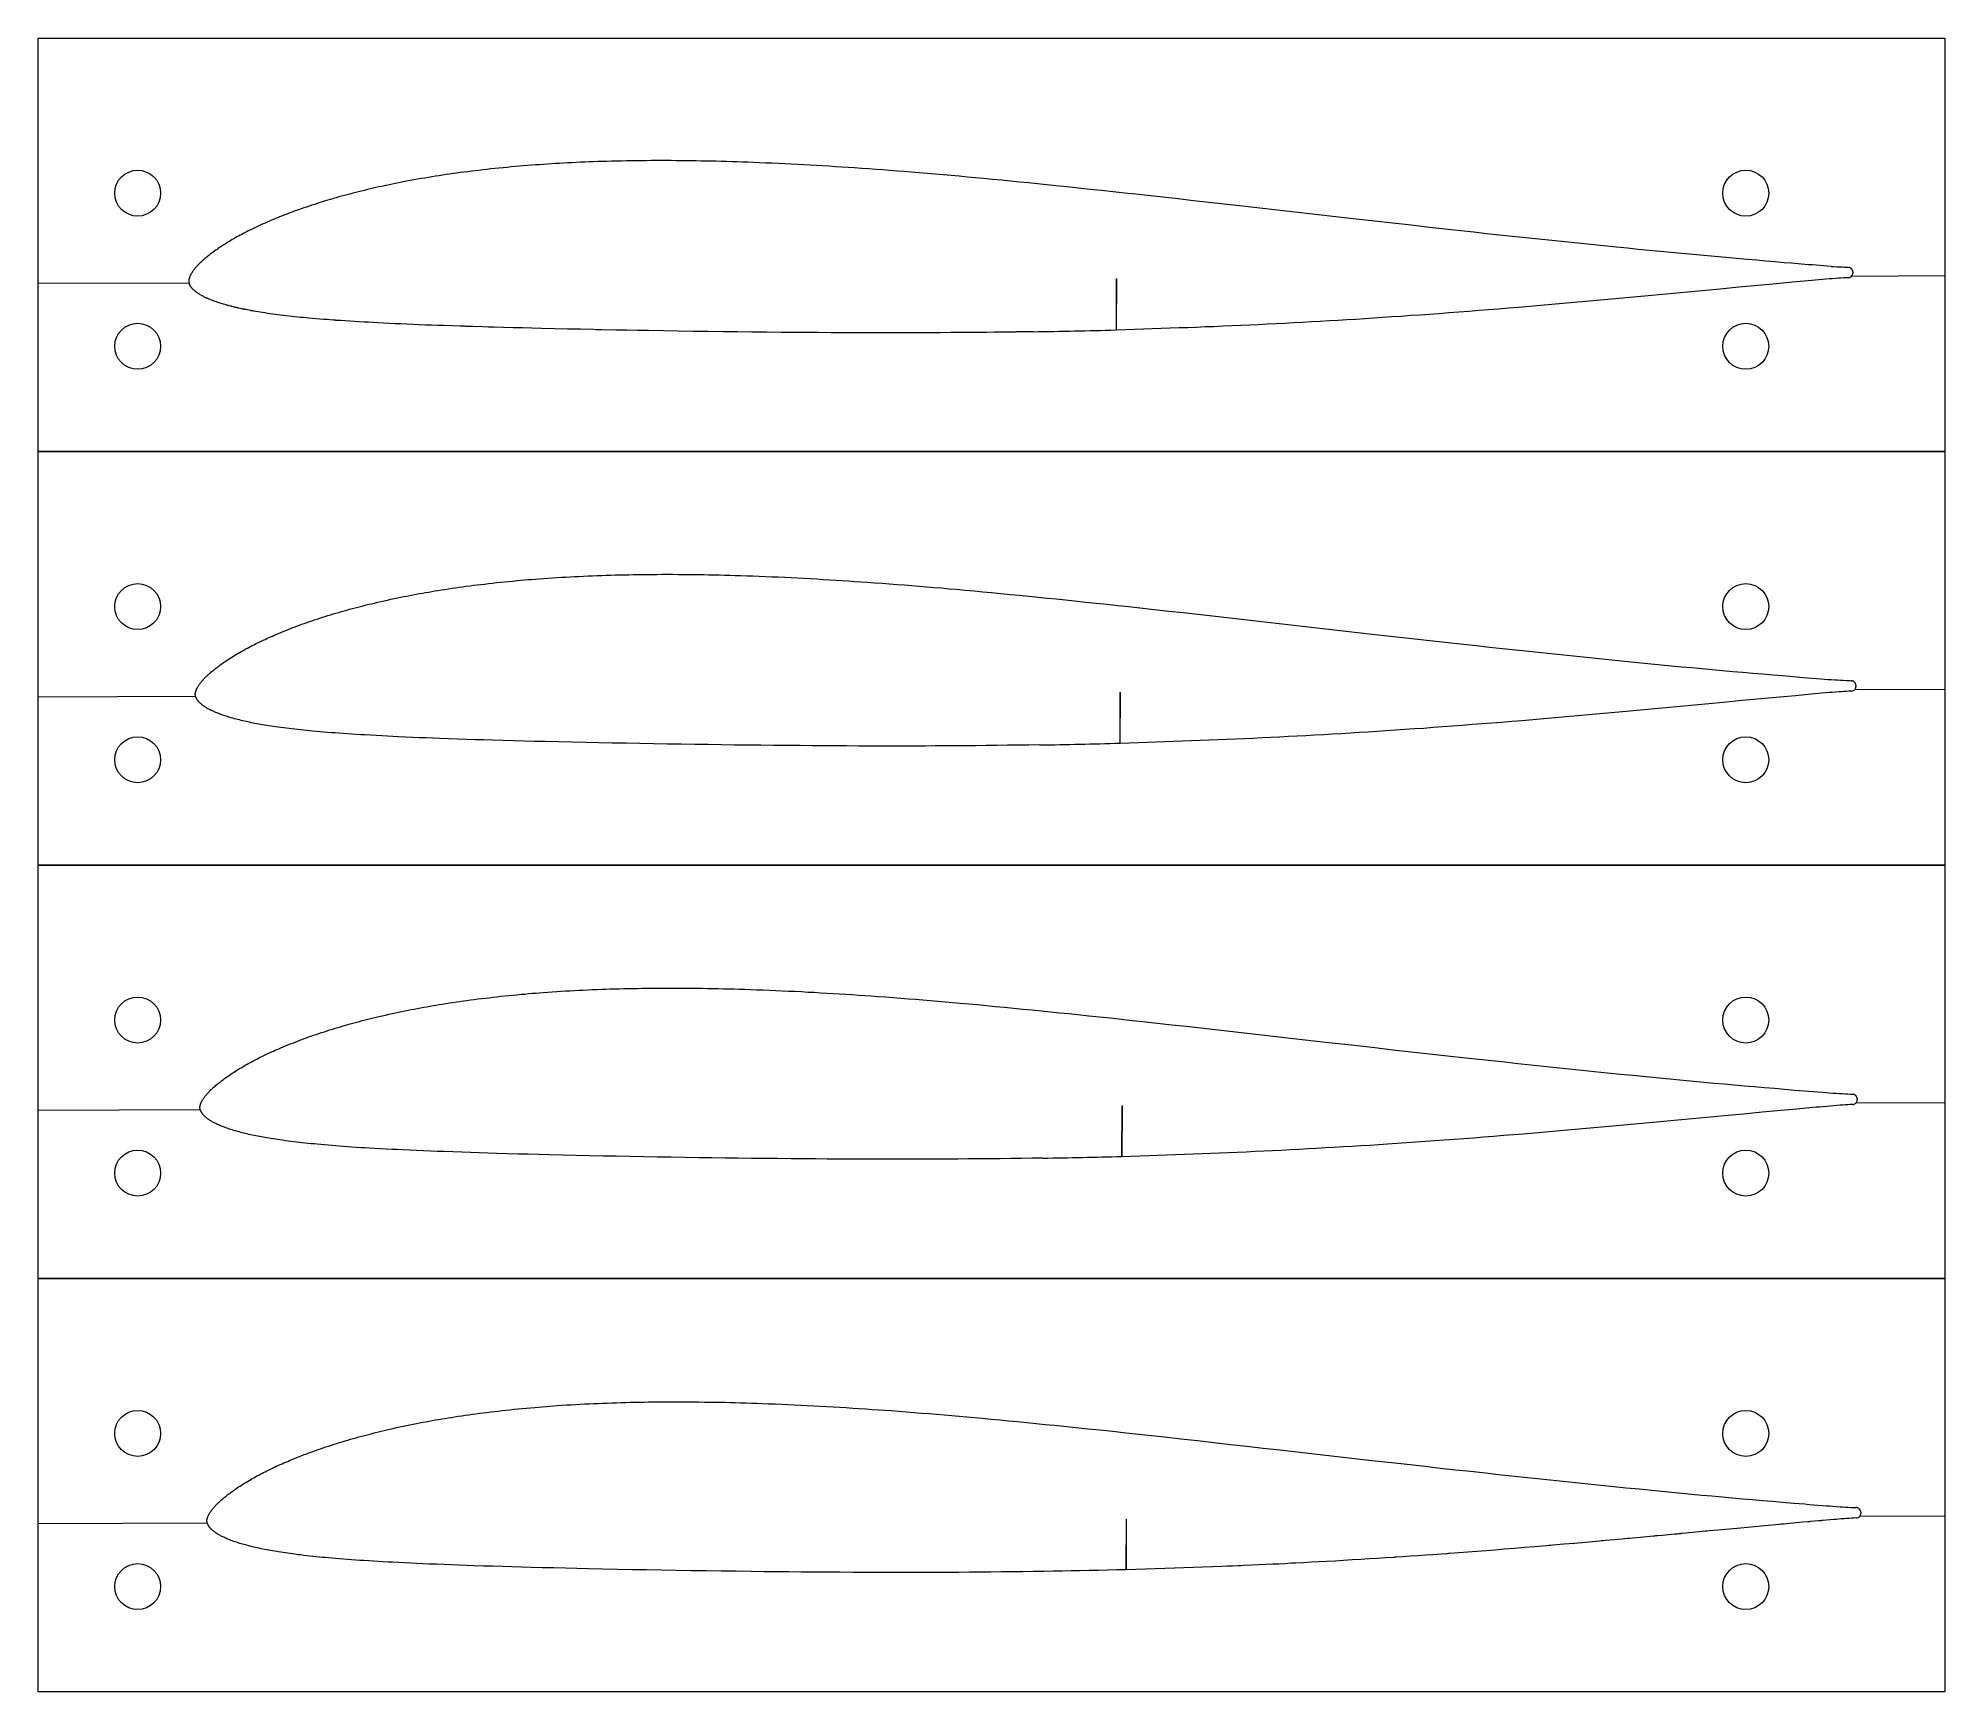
# Model space of a CAD drawing. Header units: millimetres. Extents: x 178 to 427, y 120 to 336.
import ezdxf

# ---------------------------------------------------------------- set-up
doc = ezdxf.new("R2010")
doc.units = ezdxf.units.MM
doc.layers.add('Geometries', color=7, linetype='Continuous')

msp = doc.modelspace()

# ---------------------------------------------------------------- linework, layer by layer
at = {"layer": 'Geometries', "linetype": 'Continuous', "lineweight": 13}
for p, q in [((177.5, 303.98), (177.5, 336)), ((177.5, 336), (426.5, 336)), ((426.5, 336), (426.5, 304.98)), ((177.5, 303.98), (197.2, 304.06)), ((177.5, 303.98), (197.2, 304.06)), ((177.5, 282), (177.5, 303.98)), ((318.29, 304.55), (318.27, 297.89)), ((318.29, 304.55), (318.37, 304.55)), ((318.34, 297.84), (318.37, 304.55)), ((414.34, 304.93), (426.5, 304.98)), ((414.34, 304.93), (426.5, 304.98)), ((414.49, 305.46), (414.49, 305.31)), ((426.5, 304.98), (426.5, 282)), ((426.5, 282), (177.5, 282)), ((177.5, 249.98), (177.5, 282)), ((177.5, 282), (426.5, 282)), ((426.5, 282), (426.5, 250.98)), ((177.5, 249.98), (198.05, 250.07)), ((177.5, 249.98), (198.05, 250.07)), ((177.5, 228), (177.5, 249.98)), ((318.77, 250.55), (318.75, 243.91)), ((318.77, 250.55), (318.85, 250.55)), ((318.82, 243.87), (318.85, 250.55)), ((414.74, 250.94), (426.5, 250.98)), ((414.74, 250.94), (426.5, 250.98)), ((414.89, 251.47), (414.89, 251.32)), ((426.5, 250.98), (426.5, 228)), ((177.5, 228), (426.5, 228)), ((177.5, 195.98), (177.5, 228)), ((426.5, 228), (177.5, 228)), ((426.5, 228), (426.5, 196.98)), ((414.9, 196.94), (426.5, 196.98)), ((414.9, 196.94), (426.5, 196.98)), ((415.05, 197.47), (415.05, 197.32)), ((426.5, 196.98), (426.5, 174)), ((177.5, 195.98), (198.67, 196.07)), ((177.5, 195.98), (198.67, 196.07)), ((177.5, 174), (177.5, 195.98)), ((319.02, 196.55), (318.99, 189.94)), ((319.02, 196.55), (319.09, 196.55)), ((319.07, 189.9), (319.09, 196.55)), ((426.5, 174), (177.5, 174)), ((177.5, 174), (426.5, 174)), ((177.5, 141.98), (177.5, 174)), ((426.5, 174), (426.5, 142.98)), ((177.5, 141.98), (199.59, 142.07)), ((177.5, 141.98), (199.59, 142.07)), ((177.5, 120), (177.5, 141.98)), ((319.57, 142.55), (319.55, 135.96)), ((319.57, 142.55), (319.65, 142.55)), ((319.62, 135.92), (319.65, 142.55)), ((414.61, 144.08), (414.93, 144.06)), ((415.38, 142.94), (426.5, 142.98)), ((415.38, 142.94), (426.5, 142.98)), ((415.52, 143.46), (415.52, 143.32)), ((426.5, 142.98), (426.5, 120)), ((426.5, 120), (177.5, 120))]:
    msp.add_line(p, q, dxfattribs=at)
at = {"layer": 'Geometries', "linetype": 'Continuous', "lineweight": 13, "flags": 128}
for points in [[(300.94, 317.65), (299.89, 317.75), (298.83, 317.85), (297.78, 317.95), (296.72, 318.04), (295.67, 318.13), (294.63, 318.22), (293.59, 318.31), (292.56, 318.4), (291.52, 318.48), (290.59, 318.56), (289.67, 318.63), (288.74, 318.7), (287.81, 318.78), (286.89, 318.84), (285.96, 318.91), (285.03, 318.98), (284.11, 319.04), (283.28, 319.1), (282.45, 319.15), (281.62, 319.21), (280.79, 319.26), (279.95, 319.31), (279.14, 319.36), (278.32, 319.4), (277.51, 319.45), (276.69, 319.49), (275.86, 319.54), (275.02, 319.58), (274.19, 319.62), (273.36, 319.66), (272.52, 319.69), (271.69, 319.73), (270.86, 319.76), (270.16, 319.78), (269.47, 319.81), (268.78, 319.83), (268.08, 319.85), (267.39, 319.87), (266.7, 319.89), (266.04, 319.91), (265.39, 319.92), (264.73, 319.94), (264.08, 319.95), (263.43, 319.96), (262.77, 319.97), (262.12, 319.98), (261.47, 319.99), (260.81, 319.99), (260.16, 320), (259.51, 320), (258.87, 320), (258.23, 320), (257.59, 320), (256.93, 319.99), (256.28, 319.99), (255.63, 319.98), (254.97, 319.97), (254.32, 319.96), (253.68, 319.95), (253.03, 319.94), (252.39, 319.92), (251.75, 319.9), (251.18, 319.89), (250.6, 319.87), (250.03, 319.85), (249.46, 319.83), (248.88, 319.8), (248.31, 319.78), (247.74, 319.75), (247.16, 319.73), (246.64, 319.7), (246.11, 319.67), (245.58, 319.64), (245.05, 319.61), (244.52, 319.58), (244, 319.54), (243.48, 319.51), (242.96, 319.47), (242.44, 319.44), (241.91, 319.4), (241.39, 319.36), (240.86, 319.31), (240.33, 319.27), (239.8, 319.22), (239.27, 319.17), (238.74, 319.12), (238.21, 319.07), (237.68, 319.02), (237.16, 318.97), (236.63, 318.91), (236.1, 318.85), (235.57, 318.79), (235.05, 318.73), (234.56, 318.67), (234.08, 318.62), (233.6, 318.55), (233.11, 318.49), (232.63, 318.43), (232.15, 318.36), (231.69, 318.3), (231.23, 318.23), (230.77, 318.17), (230.31, 318.1), (229.85, 318.03), (229.39, 317.96), (228.93, 317.88), (228.48, 317.81), (228, 317.73), (227.52, 317.65), (227.04, 317.56), (226.56, 317.48), (226.08, 317.39), (225.6, 317.3), (225.19, 317.22), (224.78, 317.14), (224.37, 317.06), (223.96, 316.98), (223.56, 316.89), (223.15, 316.81), (222.74, 316.72), (222.37, 316.64), (221.99, 316.56), (221.62, 316.47), (221.25, 316.39), (220.87, 316.3), (220.5, 316.21), (220.12, 316.12), (219.74, 316.03), (219.35, 315.93), (218.97, 315.84), (218.59, 315.74), (218.21, 315.64), (217.85, 315.54), (217.49, 315.45), (217.13, 315.35), (216.77, 315.25), (216.42, 315.15), (216.06, 315.05), (215.7, 314.94), (215.35, 314.84), (214.99, 314.73), (214.63, 314.62), (214.29, 314.51), (213.94, 314.4), (213.59, 314.29), (213.24, 314.18), (212.89, 314.06), (212.54, 313.94), (212.19, 313.82), (211.84, 313.7), (211.49, 313.58), (211.21, 313.48), (210.94, 313.38), (210.66, 313.28), (210.39, 313.18), (210.12, 313.07), (209.84, 312.97), (209.57, 312.86), (209.3, 312.76), (209.03, 312.65), (208.76, 312.54), (208.49, 312.43), (208.23, 312.32), (207.96, 312.21), (207.7, 312.1), (207.42, 311.98), (207.15, 311.85), (206.87, 311.73), (206.6, 311.61), (206.32, 311.48), (206.05, 311.35), (205.78, 311.23), (205.53, 311.11), (205.28, 310.98), (205.03, 310.86), (204.78, 310.74), (204.54, 310.61), (204.29, 310.48), (204.08, 310.37), (203.87, 310.26), (203.67, 310.15), (203.46, 310.03), (203.25, 309.91), (203.05, 309.8), (202.84, 309.68), (202.66, 309.57), (202.47, 309.45), (202.28, 309.34), (202.1, 309.23), (201.92, 309.11), (201.73, 308.99), (201.55, 308.88), (201.38, 308.76), (201.2, 308.65), (201.03, 308.53), (200.86, 308.41), (200.69, 308.29), (200.52, 308.17), (200.35, 308.04), (200.18, 307.92), (200.05, 307.82), (199.92, 307.72), (199.79, 307.62), (199.66, 307.52), (199.53, 307.41), (199.4, 307.31), (199.28, 307.2), (199.15, 307.1), (199.03, 306.99), (198.94, 306.91), (198.86, 306.83), (198.77, 306.75), (198.68, 306.67), (198.6, 306.59), (198.52, 306.5), (198.44, 306.42), (198.36, 306.34), (198.28, 306.25), (198.21, 306.17), (198.14, 306.1), (198.07, 306.02), (198.01, 305.94), (197.94, 305.86), (197.88, 305.78), (197.81, 305.69), (197.75, 305.61), (197.71, 305.56), (197.67, 305.5), (197.63, 305.45), (197.6, 305.4), (197.56, 305.34), (197.52, 305.28), (197.49, 305.23), (197.46, 305.17), (197.43, 305.12), (197.4, 305.07), (197.38, 305.01), (197.35, 304.96), (197.33, 304.9), (197.31, 304.85), (197.29, 304.8), (197.27, 304.75), (197.26, 304.71), (197.24, 304.66), (197.22, 304.61), (197.21, 304.56), (197.2, 304.52), (197.19, 304.48), (197.18, 304.44), (197.18, 304.4), (197.17, 304.37), (197.17, 304.34), (197.17, 304.3), (197.17, 304.27)], [(411.65, 306.19), (411.16, 306.22), (410.67, 306.26), (410.18, 306.29), (409.69, 306.33), (409.2, 306.37), (408.71, 306.41), (408.22, 306.45), (407.33, 306.52), (406.43, 306.6), (405.53, 306.67), (404.33, 306.78), (403.13, 306.88), (401.94, 306.98), (400.74, 307.08), (399.31, 307.21), (397.88, 307.33), (396.45, 307.46), (395.02, 307.59), (393.6, 307.72), (392.17, 307.86), (390.74, 307.99), (389.32, 308.13), (387.89, 308.27), (386.46, 308.41), (385.04, 308.55), (383.61, 308.69), (381.93, 308.86), (380.25, 309.03), (378.57, 309.2), (376.89, 309.38), (375.18, 309.55), (373.47, 309.73), (371.76, 309.92), (370.05, 310.1), (368.34, 310.28), (366.66, 310.46), (364.98, 310.65), (363.3, 310.83), (361.62, 311.02), (359.22, 311.28), (356.82, 311.55), (354.42, 311.82), (352.02, 312.09), (349.63, 312.36), (346.57, 312.7), (343.52, 313.05), (340.47, 313.4), (337.42, 313.74), (334.37, 314.09), (332.37, 314.32), (330.37, 314.54), (328.37, 314.77), (326.37, 314.99), (324.37, 315.21), (322.37, 315.44), (320.87, 315.6), (319.38, 315.76), (317.88, 315.93), (316.38, 316.09), (314.88, 316.25), (313.38, 316.41), (311.88, 316.56), (310.38, 316.72), (309.2, 316.84), (308.02, 316.96), (306.84, 317.08), (305.66, 317.2), (304.48, 317.31), (303.3, 317.43), (302.12, 317.54), (300.94, 317.65)], [(307.42, 297.65), (306.06, 297.63), (305.46, 297.62), (305.2, 297.62), (305.07, 297.61), (304.12, 297.6), (303.26, 297.59), (302.41, 297.58), (301.4, 297.57), (300.38, 297.56), (299.37, 297.55), (298.01, 297.54), (296.65, 297.53), (295.29, 297.52), (293.94, 297.51), (292.55, 297.51), (291.16, 297.5), (289.78, 297.5), (288.39, 297.5), (287.01, 297.5), (285.62, 297.51), (284.23, 297.51), (282.62, 297.51), (281, 297.52), (279.38, 297.53), (277.76, 297.54), (276.15, 297.55), (274.53, 297.57), (272.62, 297.59), (270.72, 297.61), (268.81, 297.63), (266.91, 297.65), (264.97, 297.68), (263.03, 297.7), (261.09, 297.73), (259.15, 297.76), (257.2, 297.8), (255.78, 297.82), (254.36, 297.85), (252.94, 297.87), (251.06, 297.91), (250.6, 297.92), (250.53, 297.92), (250.48, 297.92), (250.44, 297.92), (250.36, 297.92), (250.03, 297.93), (248.33, 297.97), (246.63, 298), (244.93, 298.04), (243.23, 298.08), (241.99, 298.11), (240.76, 298.14), (239.53, 298.17), (238.29, 298.21), (237.06, 298.24), (236.91, 298.24), (236.84, 298.25), (236.75, 298.25), (236.33, 298.26), (235.58, 298.28), (234.25, 298.32), (233.5, 298.35), (233.4, 298.35), (233.36, 298.35), (233.29, 298.35), (233.16, 298.36), (232.63, 298.37), (231.57, 298.41), (230.5, 298.45), (229.69, 298.47), (228.88, 298.5), (228.08, 298.53), (227.27, 298.57), (226.46, 298.6), (225.65, 298.63), (224.89, 298.67), (224.13, 298.7), (223.37, 298.74), (222.6, 298.77), (221.84, 298.81), (221.24, 298.84), (220.63, 298.88), (220.03, 298.91), (219.42, 298.95), (218.82, 298.98), (218.21, 299.02), (217.6, 299.06), (217, 299.1), (216.63, 299.13), (216.46, 299.14), (216.39, 299.14), (216.38, 299.14), (216.37, 299.14), (216.37, 299.14), (216.36, 299.14), (216.35, 299.15), (216.35, 299.15), (216.34, 299.15), (216.34, 299.15), (216.08, 299.16), (215.61, 299.2), (215.19, 299.23), (214.77, 299.26), (214.3, 299.3), (213.82, 299.34), (213.35, 299.39), (212.87, 299.43), (212.5, 299.46), (212.13, 299.5), (211.75, 299.53), (211.38, 299.57), (211.01, 299.61), (210.64, 299.65), (210.28, 299.69), (209.91, 299.74), (209.54, 299.78), (209.17, 299.82), (208.8, 299.87), (208.47, 299.91), (208.13, 299.96), (207.79, 300.01), (207.46, 300.05), (207.12, 300.1), (206.79, 300.16), (206.5, 300.2), (206.22, 300.25), (205.94, 300.29), (205.66, 300.34), (205.52, 300.36), (205.38, 300.39), (205.34, 300.4), (205.31, 300.4), (205.29, 300.41), (205.24, 300.42), (205.05, 300.45), (204.83, 300.5), (204.61, 300.54), (204.5, 300.56), (204.49, 300.56), (204.49, 300.56), (204.49, 300.56), (204.48, 300.56), (204.48, 300.57), (204.47, 300.57), (204.47, 300.57), (204.42, 300.58), (204.35, 300.59), (204.2, 300.62), (204.05, 300.66), (203.87, 300.69), (203.7, 300.73), (203.65, 300.74), (203.64, 300.74), (203.64, 300.74), (203.64, 300.74), (203.63, 300.75), (203.63, 300.75), (203.63, 300.75), (203.62, 300.75), (203.59, 300.76), (203.53, 300.77), (203.41, 300.8), (203.29, 300.83), (203.14, 300.86), (203, 300.9), (202.85, 300.93), (202.83, 300.94), (202.82, 300.94), (202.82, 300.94), (202.82, 300.94), (202.81, 300.94), (202.81, 300.94), (202.81, 300.94), (202.79, 300.95), (202.76, 300.95), (202.71, 300.97), (202.61, 300.99), (202.44, 301.04), (202.4, 301.05), (202.4, 301.05), (202.39, 301.05), (202.38, 301.06), (202.37, 301.06), (202.36, 301.06), (202.35, 301.06), (202.25, 301.09), (202.06, 301.15), (201.89, 301.2), (201.72, 301.25), (201.57, 301.29), (201.42, 301.34), (201.27, 301.38), (201.12, 301.43), (200.96, 301.49), (200.79, 301.54), (200.63, 301.6), (200.48, 301.66), (200.32, 301.72), (200.16, 301.78), (200.05, 301.82), (199.95, 301.86), (199.84, 301.9), (199.74, 301.94), (199.64, 301.99), (199.59, 302.01), (199.59, 302.01), (199.58, 302.01), (199.57, 302.01), (199.57, 302.02), (199.56, 302.02), (199.56, 302.02), (199.49, 302.05), (199.4, 302.09), (199.3, 302.14), (199.21, 302.18), (199.12, 302.23), (199.03, 302.28), (198.94, 302.33), (198.85, 302.38), (198.82, 302.4), (198.8, 302.41), (198.8, 302.41), (198.8, 302.41), (198.79, 302.41), (198.79, 302.41), (198.79, 302.41), (198.78, 302.42), (198.78, 302.42), (198.68, 302.47), (198.6, 302.52), (198.51, 302.58), (198.46, 302.61), (198.44, 302.62), (198.43, 302.63), (198.43, 302.63), (198.43, 302.63), (198.43, 302.63), (198.43, 302.63), (198.39, 302.66), (198.33, 302.7), (198.28, 302.73), (198.23, 302.77), (198.18, 302.8), (198.12, 302.85), (198.1, 302.87), (198.09, 302.87), (198.09, 302.88), (198.09, 302.88), (198.08, 302.88), (198.08, 302.88), (198.04, 302.92), (198, 302.95), (197.96, 302.98), (197.93, 303.01), (197.93, 303.01), (197.92, 303.02), (197.92, 303.02), (197.91, 303.03), (197.9, 303.04), (197.89, 303.04), (197.85, 303.08), (197.81, 303.12), (197.76, 303.16), (197.71, 303.21), (197.67, 303.26), (197.63, 303.29), (197.63, 303.29), (197.62, 303.3), (197.62, 303.3), (197.62, 303.3), (197.62, 303.31), (197.61, 303.31), (197.61, 303.31), (197.61, 303.32), (197.58, 303.34), (197.55, 303.38), (197.52, 303.41), (197.5, 303.45), (197.47, 303.48), (197.45, 303.51), (197.43, 303.55), (197.41, 303.58), (197.39, 303.61), (197.37, 303.65), (197.35, 303.69), (197.32, 303.74), (197.3, 303.78), (197.28, 303.83), (197.26, 303.88), (197.25, 303.92), (197.23, 303.97), (197.22, 304.02), (197.2, 304.06)], [(413.91, 304.71), (413.58, 304.69), (413.25, 304.67), (412.92, 304.65), (412.59, 304.63), (412.26, 304.6), (411.83, 304.57), (411.39, 304.54), (410.96, 304.5), (410.5, 304.46), (410.04, 304.42), (409.57, 304.38), (409.11, 304.34), (408.65, 304.3), (406.58, 304.11), (404.52, 303.92), (402.06, 303.69), (399.6, 303.46), (397.15, 303.23), (395.27, 303.05), (393.38, 302.87), (391.5, 302.7), (389.62, 302.52), (387.74, 302.34), (385.86, 302.17), (383.98, 301.99), (382.5, 301.86), (381.03, 301.72), (379.55, 301.59), (378.08, 301.46), (376.6, 301.33), (375.16, 301.2), (373.71, 301.08), (372.26, 300.95), (370.81, 300.83), (369.51, 300.72), (368.22, 300.62), (366.92, 300.51), (365.63, 300.41), (364.33, 300.31), (363.04, 300.21), (361.74, 300.11), (360.45, 300.01), (359.22, 299.92), (357.99, 299.83), (356.76, 299.75), (355.52, 299.66), (354.29, 299.58), (353.06, 299.5), (351.9, 299.42), (350.74, 299.34), (349.58, 299.27), (348.42, 299.2), (347.25, 299.13), (346.09, 299.06), (344.93, 298.99), (343.77, 298.93), (342.61, 298.86), (341.44, 298.8), (340.3, 298.74), (339.16, 298.68), (338.02, 298.63), (336.88, 298.57), (335.72, 298.52), (334.55, 298.46), (333.39, 298.41), (332.23, 298.36), (331.07, 298.31), (329.92, 298.27), (328.78, 298.22), (327.64, 298.18), (326.5, 298.14), (318.34, 297.84)], [(411.65, 306.19), (412.02, 306.17), (412.4, 306.14), (412.77, 306.12), (413.07, 306.11), (413.37, 306.09), (413.66, 306.07)], [(413.66, 306.07), (413.8, 306.07), (413.9, 306.06)], [(414.49, 305.46), (414.49, 305.49), (414.48, 305.52), (414.48, 305.54), (414.48, 305.57), (414.47, 305.6), (414.46, 305.62), (414.45, 305.65), (414.44, 305.68), (414.43, 305.71), (414.41, 305.74), (414.4, 305.77), (414.38, 305.79), (414.36, 305.82), (414.34, 305.84), (414.32, 305.87), (414.29, 305.89), (414.27, 305.91), (414.24, 305.93), (414.22, 305.95), (414.19, 305.97), (414.16, 305.99), (414.13, 306), (414.1, 306.01), (414.07, 306.03), (414.05, 306.04), (414.02, 306.04), (413.99, 306.05), (413.96, 306.06), (413.93, 306.06), (413.9, 306.06)], [(198.02, 250.3), (198.02, 250.33), (198.02, 250.37), (198.02, 250.41), (198.03, 250.44), (198.03, 250.48), (198.04, 250.52), (198.05, 250.55), (198.06, 250.59), (198.07, 250.62), (198.08, 250.67), (198.1, 250.72), (198.12, 250.77), (198.13, 250.82), (198.15, 250.87), (198.18, 250.93), (198.2, 250.99), (198.23, 251.05), (198.26, 251.11), (198.29, 251.17), (198.32, 251.23), (198.36, 251.29), (198.4, 251.35), (198.44, 251.42), (198.48, 251.48), (198.53, 251.54), (198.57, 251.61), (198.62, 251.67), (198.68, 251.74), (198.73, 251.81), (198.79, 251.88), (198.85, 251.96), (198.93, 252.05), (199, 252.14), (199.08, 252.23), (199.16, 252.31), (199.24, 252.4), (199.32, 252.49), (199.41, 252.57), (199.49, 252.65), (199.56, 252.72), (199.64, 252.8), (199.72, 252.87), (199.8, 252.94), (199.88, 253.02), (200, 253.12), (200.11, 253.21), (200.23, 253.31), (200.35, 253.41), (200.46, 253.5), (200.58, 253.6), (200.7, 253.69), (200.83, 253.79), (200.96, 253.89), (201.1, 253.99), (201.23, 254.09), (201.37, 254.19), (201.54, 254.31), (201.71, 254.43), (201.89, 254.55), (202.06, 254.67), (202.24, 254.79), (202.42, 254.9), (202.59, 255.02), (202.79, 255.15), (203, 255.27), (203.2, 255.4), (203.4, 255.52), (203.6, 255.64), (203.8, 255.76), (204.01, 255.87), (204.21, 255.99), (204.41, 256.1), (204.62, 256.22), (204.83, 256.33), (205.04, 256.44), (205.25, 256.55), (205.46, 256.66), (205.67, 256.77), (205.88, 256.87), (206.13, 257), (206.38, 257.12), (206.63, 257.24), (206.88, 257.36), (207.13, 257.47), (207.38, 257.59), (207.62, 257.7), (207.86, 257.8), (208.1, 257.91), (208.34, 258.01), (208.58, 258.12), (208.89, 258.25), (209.2, 258.38), (209.52, 258.51), (209.83, 258.63), (210.14, 258.76), (210.46, 258.88), (210.77, 259), (211.06, 259.11), (211.36, 259.22), (211.65, 259.33), (211.94, 259.44), (212.23, 259.54), (212.52, 259.65), (212.87, 259.77), (213.23, 259.89), (213.58, 260.01), (213.93, 260.13), (214.29, 260.24), (214.63, 260.35), (214.98, 260.46), (215.33, 260.57), (215.68, 260.68), (216.04, 260.79), (216.39, 260.89), (216.75, 261), (217.11, 261.1), (217.47, 261.2), (217.82, 261.3), (218.17, 261.4), (218.53, 261.49), (218.88, 261.59), (219.24, 261.68), (219.6, 261.78), (219.96, 261.87), (220.32, 261.96), (220.69, 262.05), (221.05, 262.13), (221.41, 262.22), (221.84, 262.32), (222.27, 262.42), (222.71, 262.52), (223.14, 262.61), (223.57, 262.71), (224, 262.8), (224.41, 262.88), (224.82, 262.97), (225.23, 263.05), (225.64, 263.13), (226.05, 263.21), (226.46, 263.29), (226.87, 263.36), (227.28, 263.44), (227.69, 263.51), (228.1, 263.58), (228.5, 263.65), (228.9, 263.72), (229.31, 263.79), (229.71, 263.86), (230.17, 263.93), (230.63, 264), (231.09, 264.07), (231.55, 264.14), (232.01, 264.21), (232.47, 264.27), (232.93, 264.34), (233.4, 264.4), (233.88, 264.46), (234.36, 264.53), (234.85, 264.59), (235.33, 264.65), (235.81, 264.7), (236.3, 264.76), (236.83, 264.82), (237.36, 264.88), (237.88, 264.93), (238.41, 264.99), (238.94, 265.04), (239.47, 265.09), (240, 265.14), (240.49, 265.19), (240.97, 265.23), (241.46, 265.27), (241.94, 265.31), (242.43, 265.35), (242.92, 265.38), (243.5, 265.43), (244.08, 265.47), (244.67, 265.51), (245.25, 265.55), (245.84, 265.58), (246.41, 265.61), (246.98, 265.65), (247.56, 265.68), (248.13, 265.7), (248.72, 265.73), (249.32, 265.76), (249.91, 265.78), (250.51, 265.81), (251.1, 265.83), (251.68, 265.85), (252.27, 265.86), (252.85, 265.88), (253.43, 265.89), (254.03, 265.91), (254.63, 265.92), (255.22, 265.93), (255.82, 265.94), (256.41, 265.95), (257.01, 265.96), (257.6, 265.96), (258.3, 265.96), (258.99, 265.97), (259.69, 265.97), (260.38, 265.97), (261.08, 265.96), (261.77, 265.96), (262.43, 265.95), (263.08, 265.94), (263.74, 265.94), (264.39, 265.93), (265.05, 265.91), (265.74, 265.9), (266.44, 265.88), (267.13, 265.87), (267.83, 265.85), (268.52, 265.83), (269.22, 265.81), (270.04, 265.78), (270.85, 265.75), (271.67, 265.72), (272.49, 265.69), (273.33, 265.65), (274.16, 265.62), (275, 265.58), (275.83, 265.54), (276.67, 265.5), (277.5, 265.45), (278.34, 265.41), (279.17, 265.36), (280, 265.31), (280.83, 265.26), (281.67, 265.21), (282.5, 265.16), (283.32, 265.11), (284.13, 265.05), (284.95, 265), (285.77, 264.94), (286.74, 264.87), (287.71, 264.8), (288.68, 264.73), (289.66, 264.65), (290.63, 264.58), (291.6, 264.5), (292.57, 264.42), (293.54, 264.34), (294.52, 264.26), (295.49, 264.18), (296.46, 264.09), (297.43, 264.01), (298.57, 263.9), (299.72, 263.8), (300.86, 263.69), (302.01, 263.58)], [(302.01, 263.58), (303.22, 263.47), (304.44, 263.35), (305.65, 263.23), (306.86, 263.11), (308.08, 262.99), (309.27, 262.87), (310.46, 262.75), (311.65, 262.63), (312.84, 262.5), (314.26, 262.35), (315.68, 262.2), (317.1, 262.05), (318.51, 261.9), (319.93, 261.75), (321.35, 261.59), (323.25, 261.38), (325.15, 261.17), (327.04, 260.96), (328.94, 260.75), (330.84, 260.54), (332.74, 260.32), (334.63, 260.11), (336.53, 259.89), (339.57, 259.55), (342.6, 259.2), (345.64, 258.86), (348.68, 258.51), (351.71, 258.17), (354.1, 257.9), (356.48, 257.63), (358.87, 257.37), (361.26, 257.1), (363.64, 256.84), (365.34, 256.65), (367.04, 256.47), (368.75, 256.28), (370.45, 256.1), (372.15, 255.92), (373.82, 255.74), (375.49, 255.57), (377.16, 255.39), (378.83, 255.22), (380.51, 255.05), (382.18, 254.88), (383.85, 254.71), (385.52, 254.54), (386.84, 254.41), (388.15, 254.28), (389.46, 254.16), (390.78, 254.03), (392.12, 253.9), (393.45, 253.78), (394.79, 253.65), (396.13, 253.53), (397.47, 253.41), (398.79, 253.29), (400.1, 253.18), (401.42, 253.06), (402.73, 252.95), (404.05, 252.84), (405.36, 252.73), (406.68, 252.61), (408, 252.5), (408.57, 252.46), (409.15, 252.41), (409.73, 252.36), (410.31, 252.32), (410.77, 252.28), (411.22, 252.25), (411.68, 252.22), (412.13, 252.19)], [(412.13, 252.19), (412.49, 252.17), (412.85, 252.14), (413.21, 252.12), (413.64, 252.1), (414.06, 252.08)], [(414.06, 252.08), (414.2, 252.07), (414.3, 252.07)], [(414.89, 251.47), (414.89, 251.49), (414.89, 251.52), (414.88, 251.55), (414.88, 251.57), (414.87, 251.6), (414.86, 251.63), (414.85, 251.66), (414.84, 251.68), (414.83, 251.71), (414.81, 251.74), (414.8, 251.77), (414.78, 251.8), (414.76, 251.82), (414.74, 251.85), (414.72, 251.87), (414.69, 251.89), (414.67, 251.91), (414.64, 251.94), (414.62, 251.95), (414.59, 251.97), (414.56, 251.99), (414.53, 252), (414.51, 252.02), (414.48, 252.03), (414.45, 252.04), (414.42, 252.05), (414.39, 252.05), (414.36, 252.06), (414.33, 252.06), (414.3, 252.07)], [(198.05, 250.07), (198.04, 250.1), (198.04, 250.14), (198.03, 250.18), (198.02, 250.22), (198.02, 250.26), (198.02, 250.3)], [(308.29, 243.69), (306.89, 243.66), (305.49, 243.64), (304.09, 243.63), (302.69, 243.61), (301.29, 243.59), (299.89, 243.58), (298.49, 243.57), (297.21, 243.56), (295.92, 243.55), (294.64, 243.55), (293.36, 243.54), (292.07, 243.54), (290.79, 243.54), (289.25, 243.54), (287.71, 243.54), (286.17, 243.54), (284.62, 243.54), (283.08, 243.55), (281.57, 243.56), (280.06, 243.56), (278.54, 243.57), (277.03, 243.59), (275.31, 243.6), (273.59, 243.62), (271.87, 243.63), (270.15, 243.65), (268.43, 243.67), (266.72, 243.7), (265, 243.72), (263.28, 243.74), (261.48, 243.77), (259.67, 243.8), (257.87, 243.83), (256.07, 243.86), (254.27, 243.9), (252.47, 243.93), (250.72, 243.97), (248.97, 244), (247.22, 244.04), (245.47, 244.08), (243.72, 244.12), (242.34, 244.15), (240.97, 244.19), (239.59, 244.23), (238.22, 244.26), (236.84, 244.3), (235.7, 244.34), (234.55, 244.37), (233.41, 244.41), (232.26, 244.45), (231.11, 244.49), (229.97, 244.53), (229.07, 244.56), (228.17, 244.6), (227.27, 244.63), (226.37, 244.67), (225.47, 244.71), (224.57, 244.75), (223.84, 244.79), (223.11, 244.82), (222.38, 244.86), (221.66, 244.9), (220.93, 244.94), (220.2, 244.98), (219.63, 245.02), (219.05, 245.05), (218.48, 245.09), (217.91, 245.13), (217.34, 245.17), (216.77, 245.21), (216.28, 245.25), (215.79, 245.28), (215.3, 245.32), (214.81, 245.36), (214.32, 245.41), (213.83, 245.45), (213.34, 245.49), (212.96, 245.53), (212.57, 245.57), (212.19, 245.61), (211.8, 245.65), (211.42, 245.69), (211.04, 245.73), (210.65, 245.78), (210.29, 245.82), (209.93, 245.87), (209.57, 245.91), (209.21, 245.96), (208.84, 246.01), (208.48, 246.06), (208.2, 246.1), (207.92, 246.14), (207.63, 246.19), (207.35, 246.23), (207.07, 246.28), (206.78, 246.32), (206.54, 246.37), (206.3, 246.41), (206.06, 246.45), (205.82, 246.5), (205.58, 246.54), (205.33, 246.59), (205.09, 246.64), (204.87, 246.69), (204.65, 246.74), (204.43, 246.79), (204.22, 246.84), (204, 246.89), (203.78, 246.94), (203.57, 247), (203.35, 247.05), (203.14, 247.11), (202.93, 247.17), (202.72, 247.23), (202.56, 247.28), (202.39, 247.33), (202.23, 247.38), (202.06, 247.43), (201.9, 247.48), (201.74, 247.54), (201.57, 247.59), (201.41, 247.65), (201.25, 247.71), (201.09, 247.77), (200.96, 247.82), (200.84, 247.87), (200.71, 247.92), (200.59, 247.97), (200.47, 248.03), (200.34, 248.08), (200.22, 248.14), (200.09, 248.2), (199.97, 248.26), (199.87, 248.31), (199.78, 248.36), (199.68, 248.41), (199.59, 248.46), (199.52, 248.51), (199.44, 248.55), (199.37, 248.59), (199.3, 248.64), (199.22, 248.69), (199.16, 248.74), (199.09, 248.79), (199.02, 248.84), (198.95, 248.89), (198.89, 248.94), (198.83, 248.99), (198.77, 249.04), (198.71, 249.09), (198.65, 249.15), (198.6, 249.2), (198.56, 249.24), (198.52, 249.27), (198.48, 249.31), (198.45, 249.35), (198.41, 249.39), (198.38, 249.43), (198.34, 249.47), (198.31, 249.51), (198.28, 249.56), (198.26, 249.6), (198.23, 249.65), (198.2, 249.7), (198.18, 249.74), (198.16, 249.79), (198.14, 249.84), (198.12, 249.88), (198.1, 249.93), (198.08, 249.97), (198.07, 250.02), (198.05, 250.07)], [(414.31, 250.72), (413.98, 250.7), (413.65, 250.68), (413.32, 250.66), (412.99, 250.63), (412.66, 250.61), (412.23, 250.58), (411.8, 250.54), (411.37, 250.51), (410.9, 250.47), (410.44, 250.43), (409.98, 250.39), (409.52, 250.35), (409.05, 250.3), (406.99, 250.11), (404.93, 249.92), (402.47, 249.7), (400.02, 249.47), (397.56, 249.24), (395.68, 249.06), (393.8, 248.89), (391.92, 248.71), (390.04, 248.53), (388.16, 248.36), (386.29, 248.18), (384.41, 248.01), (382.93, 247.87), (381.46, 247.74), (379.98, 247.6), (378.51, 247.47), (377.04, 247.34), (375.59, 247.22), (374.14, 247.09), (372.69, 246.97), (371.24, 246.85), (369.95, 246.74), (368.66, 246.63), (367.36, 246.53), (366.07, 246.43), (364.78, 246.33), (363.48, 246.23), (362.19, 246.13), (360.9, 246.03), (359.67, 245.94), (358.44, 245.85), (357.21, 245.77), (355.98, 245.68), (354.74, 245.6), (353.51, 245.52), (352.35, 245.44), (351.19, 245.37), (350.03, 245.29), (348.87, 245.22), (347.71, 245.15), (346.55, 245.08), (345.39, 245.02), (344.23, 244.95), (343.07, 244.89), (341.91, 244.83), (340.77, 244.77), (339.63, 244.71), (338.49, 244.65), (337.35, 244.6), (336.18, 244.54), (335.02, 244.49), (333.86, 244.44), (332.7, 244.39), (331.54, 244.34), (330.4, 244.29), (329.26, 244.25), (328.12, 244.21), (326.97, 244.17), (318.82, 243.87)], [(198.62, 196.32), (198.62, 196.35), (198.63, 196.39), (198.63, 196.43), (198.63, 196.46), (198.64, 196.5), (198.65, 196.54), (198.65, 196.57), (198.66, 196.61), (198.67, 196.64), (198.69, 196.69), (198.71, 196.74), (198.72, 196.79), (198.74, 196.84), (198.76, 196.89), (198.78, 196.95), (198.81, 197.01), (198.84, 197.07), (198.87, 197.13), (198.9, 197.19), (198.93, 197.25), (198.96, 197.31), (199, 197.37), (199.05, 197.44), (199.09, 197.5), (199.14, 197.56), (199.18, 197.62), (199.23, 197.69), (199.28, 197.76), (199.34, 197.83), (199.4, 197.9), (199.46, 197.97), (199.53, 198.06), (199.61, 198.15), (199.69, 198.24), (199.77, 198.33), (199.85, 198.42), (199.93, 198.5), (200.01, 198.59), (200.09, 198.66), (200.17, 198.74), (200.25, 198.81), (200.33, 198.89), (200.41, 198.96), (200.49, 199.03), (200.6, 199.13), (200.72, 199.23), (200.84, 199.33), (200.95, 199.42), (201.07, 199.52), (201.19, 199.61), (201.31, 199.7), (201.44, 199.8), (201.57, 199.9), (201.7, 200), (201.84, 200.1), (201.97, 200.2), (202.14, 200.32), (202.32, 200.44), (202.49, 200.56), (202.67, 200.68), (202.84, 200.8), (203.02, 200.91), (203.2, 201.03), (203.4, 201.15), (203.6, 201.28), (203.8, 201.4), (204, 201.52), (204.21, 201.65), (204.41, 201.76), (204.61, 201.88), (204.81, 201.99), (205.02, 202.11), (205.22, 202.22), (205.43, 202.33), (205.64, 202.44), (205.85, 202.55), (206.06, 202.66), (206.27, 202.77), (206.49, 202.88), (206.73, 203), (206.98, 203.12), (207.23, 203.24), (207.48, 203.36), (207.73, 203.47), (207.98, 203.59), (208.22, 203.7), (208.46, 203.8), (208.7, 203.91), (208.94, 204.01), (209.18, 204.11), (209.49, 204.25), (209.8, 204.37), (210.11, 204.5), (210.43, 204.63), (210.74, 204.75), (211.06, 204.88), (211.37, 205), (211.66, 205.11), (211.95, 205.22), (212.24, 205.32), (212.53, 205.43), (212.82, 205.54), (213.12, 205.64), (213.47, 205.76), (213.82, 205.88), (214.17, 206), (214.52, 206.12), (214.88, 206.23), (215.23, 206.34), (215.57, 206.45), (215.92, 206.56), (216.27, 206.67), (216.63, 206.78), (216.98, 206.88), (217.34, 206.99), (217.7, 207.09), (218.06, 207.19), (218.41, 207.29), (218.76, 207.38), (219.11, 207.48), (219.46, 207.57), (219.82, 207.67), (220.19, 207.76), (220.55, 207.85), (220.91, 207.94), (221.27, 208.03), (221.63, 208.12), (222, 208.2), (222.43, 208.3), (222.86, 208.4), (223.29, 208.5), (223.72, 208.59), (224.15, 208.69), (224.58, 208.78), (224.99, 208.86), (225.4, 208.95), (225.81, 209.03), (226.21, 209.11), (226.62, 209.19), (227.03, 209.26), (227.44, 209.34), (227.85, 209.42), (228.26, 209.49), (228.67, 209.56), (229.07, 209.63), (229.48, 209.7), (229.88, 209.77), (230.28, 209.83), (230.74, 209.9), (231.2, 209.98), (231.66, 210.04), (232.12, 210.11), (232.58, 210.18), (233.04, 210.25), (233.5, 210.31), (233.96, 210.37), (234.44, 210.43), (234.93, 210.5), (235.41, 210.56), (235.89, 210.62), (236.38, 210.67), (236.86, 210.73), (237.39, 210.79), (237.92, 210.85), (238.44, 210.9), (238.97, 210.96), (239.5, 211.01), (240.03, 211.06), (240.56, 211.11), (241.04, 211.15), (241.53, 211.2), (242.01, 211.24), (242.5, 211.28), (242.98, 211.31), (243.47, 211.35), (244.05, 211.39), (244.63, 211.43), (245.22, 211.47), (245.8, 211.51), (246.38, 211.55), (246.96, 211.58), (247.53, 211.61), (248.1, 211.64), (248.68, 211.67), (249.27, 211.7), (249.86, 211.72), (250.45, 211.75), (251.05, 211.77), (251.64, 211.79), (252.22, 211.81), (252.81, 211.83), (253.39, 211.84), (253.97, 211.86), (254.57, 211.87), (255.16, 211.88), (255.75, 211.89), (256.35, 211.9), (256.94, 211.91), (257.54, 211.92), (258.13, 211.92), (258.83, 211.93), (259.52, 211.93), (260.22, 211.93), (260.91, 211.93), (261.6, 211.92), (262.3, 211.92), (262.95, 211.91), (263.61, 211.91), (264.26, 211.9), (264.91, 211.89), (265.57, 211.87), (266.26, 211.86), (266.96, 211.84), (267.65, 211.83), (268.34, 211.81), (269.04, 211.79), (269.73, 211.77), (270.55, 211.74), (271.37, 211.71), (272.18, 211.68), (273, 211.65), (273.83, 211.61), (274.67, 211.58), (275.5, 211.54), (276.33, 211.5), (277.17, 211.46), (278, 211.41), (278.83, 211.37), (279.67, 211.32), (280.5, 211.27), (281.33, 211.22), (282.16, 211.17), (282.99, 211.12), (283.81, 211.07), (284.62, 211.01), (285.44, 210.96), (286.26, 210.9), (287.23, 210.83), (288.2, 210.76), (289.17, 210.69), (290.14, 210.61), (291.11, 210.54), (292.08, 210.46), (293.05, 210.38), (294.02, 210.3), (294.99, 210.22), (295.96, 210.14), (296.93, 210.05), (297.9, 209.97), (299.04, 209.86), (300.19, 209.76), (301.33, 209.65), (302.47, 209.54)], [(302.47, 209.54), (303.68, 209.43), (304.89, 209.31), (306.1, 209.19), (307.31, 209.07), (308.52, 208.95), (309.71, 208.83), (310.9, 208.71), (312.09, 208.59), (313.28, 208.47), (314.69, 208.32), (316.11, 208.17), (317.52, 208.02), (318.93, 207.87), (320.35, 207.71), (321.76, 207.56), (323.65, 207.35), (325.55, 207.14), (327.44, 206.93), (329.33, 206.72), (331.23, 206.51), (333.12, 206.29), (335.01, 206.08), (336.9, 205.86), (339.93, 205.52), (342.96, 205.18), (345.99, 204.83), (349.01, 204.49), (352.04, 204.15), (354.42, 203.88), (356.8, 203.61), (359.18, 203.35), (361.56, 203.08), (363.94, 202.82), (365.64, 202.64), (367.33, 202.45), (369.03, 202.27), (370.73, 202.09), (372.42, 201.91), (374.09, 201.73), (375.76, 201.55), (377.42, 201.38), (379.09, 201.21), (380.76, 201.04), (382.42, 200.87), (384.09, 200.7), (385.76, 200.53), (387.07, 200.4), (388.38, 200.28), (389.69, 200.15), (391, 200.02), (392.34, 199.9), (393.67, 199.77), (395.01, 199.65), (396.34, 199.52), (397.68, 199.4), (398.99, 199.29), (400.3, 199.17), (401.61, 199.06), (402.93, 198.94), (404.24, 198.83), (405.55, 198.72), (406.86, 198.61), (408.17, 198.5), (408.75, 198.45), (409.33, 198.41), (409.91, 198.36), (410.48, 198.32), (410.94, 198.28), (411.39, 198.25), (411.85, 198.22), (412.3, 198.19)], [(414.47, 196.72), (414.14, 196.7), (413.81, 196.68), (413.48, 196.66), (413.15, 196.63), (412.82, 196.61), (412.39, 196.58), (411.96, 196.54), (411.53, 196.51), (411.07, 196.47), (410.61, 196.43), (410.14, 196.39), (409.68, 196.35), (409.22, 196.31), (407.16, 196.12), (405.1, 195.93), (402.64, 195.7), (400.19, 195.47), (397.74, 195.24), (395.86, 195.07), (393.98, 194.89), (392.1, 194.71), (390.23, 194.54), (388.35, 194.36), (386.47, 194.19), (384.59, 194.01), (383.12, 193.88), (381.65, 193.75), (380.18, 193.61), (378.7, 193.48), (377.23, 193.35), (375.78, 193.23), (374.34, 193.1), (372.89, 192.98), (371.44, 192.86), (370.15, 192.75), (368.86, 192.65), (367.57, 192.54), (366.27, 192.44), (364.98, 192.34), (363.69, 192.24), (362.4, 192.14), (361.1, 192.05), (359.87, 191.96), (358.64, 191.87), (357.42, 191.78), (356.19, 191.7), (354.96, 191.61), (353.73, 191.53), (352.57, 191.46), (351.41, 191.38), (350.25, 191.31), (349.09, 191.24), (347.93, 191.17), (346.77, 191.1), (345.61, 191.04), (344.45, 190.97), (343.29, 190.91), (342.13, 190.85), (340.99, 190.79), (339.85, 190.73), (338.71, 190.67), (337.57, 190.62), (336.41, 190.56), (335.25, 190.51), (334.09, 190.46), (332.93, 190.41), (331.77, 190.36), (330.63, 190.32), (329.49, 190.27), (328.35, 190.23), (327.21, 190.19), (319.07, 189.9)], [(412.3, 198.19), (412.7, 198.16), (413.11, 198.14), (413.51, 198.11), (413.83, 198.1), (414.15, 198.08), (414.46, 198.06)], [(415.05, 197.47), (415.05, 197.49), (415.05, 197.52), (415.04, 197.55), (415.04, 197.57), (415.03, 197.6), (415.02, 197.62), (415.01, 197.65), (415, 197.68), (414.99, 197.71), (414.97, 197.74), (414.96, 197.77), (414.94, 197.79), (414.92, 197.82), (414.9, 197.84), (414.88, 197.87), (414.85, 197.89), (414.83, 197.91), (414.81, 197.93), (414.78, 197.95), (414.75, 197.97), (414.72, 197.99), (414.7, 198), (414.67, 198.02), (414.64, 198.03), (414.61, 198.04), (414.58, 198.05), (414.55, 198.05), (414.52, 198.06), (414.49, 198.06), (414.46, 198.06)], [(198.67, 196.07), (198.66, 196.1), (198.65, 196.14), (198.64, 196.17), (198.63, 196.21), (198.63, 196.25), (198.63, 196.28), (198.62, 196.32)], [(308.71, 189.71), (307.31, 189.69), (305.91, 189.67), (304.51, 189.65), (303.12, 189.64), (301.72, 189.62), (300.32, 189.61), (298.92, 189.6), (297.64, 189.59), (296.36, 189.58), (295.08, 189.58), (293.8, 189.57), (292.51, 189.57), (291.23, 189.57), (289.69, 189.56), (288.16, 189.57), (286.62, 189.57), (285.08, 189.57), (283.54, 189.58), (282.03, 189.58), (280.52, 189.59), (279.01, 189.6), (277.5, 189.61), (275.78, 189.63), (274.07, 189.65), (272.35, 189.66), (270.64, 189.68), (268.92, 189.7), (267.2, 189.73), (265.49, 189.75), (263.77, 189.77), (261.97, 189.8), (260.17, 189.83), (258.38, 189.86), (256.58, 189.89), (254.78, 189.92), (252.98, 189.96), (251.24, 189.99), (249.49, 190.03), (247.74, 190.07), (245.99, 190.11), (244.25, 190.15), (242.87, 190.18), (241.5, 190.22), (240.13, 190.25), (238.76, 190.29), (237.38, 190.33), (236.24, 190.37), (235.1, 190.4), (233.95, 190.44), (232.81, 190.48), (231.66, 190.52), (230.52, 190.56), (229.62, 190.59), (228.72, 190.63), (227.83, 190.66), (226.93, 190.7), (226.03, 190.74), (225.13, 190.78), (224.4, 190.82), (223.68, 190.85), (222.95, 190.89), (222.22, 190.93), (221.49, 190.97), (220.77, 191.01), (220.2, 191.05), (219.63, 191.08), (219.05, 191.12), (218.48, 191.16), (217.91, 191.2), (217.34, 191.24), (216.85, 191.28), (216.36, 191.31), (215.88, 191.35), (215.39, 191.39), (214.9, 191.44), (214.41, 191.48), (213.92, 191.52), (213.54, 191.56), (213.15, 191.6), (212.77, 191.64), (212.39, 191.68), (212, 191.72), (211.62, 191.76), (211.24, 191.81), (210.88, 191.85), (210.52, 191.9), (210.16, 191.94), (209.79, 191.99), (209.43, 192.04), (209.07, 192.09), (208.79, 192.13), (208.51, 192.17), (208.22, 192.22), (207.94, 192.26), (207.66, 192.31), (207.38, 192.35), (207.14, 192.39), (206.89, 192.44), (206.65, 192.48), (206.41, 192.53), (206.17, 192.57), (205.93, 192.62), (205.69, 192.67), (205.47, 192.72), (205.25, 192.76), (205.03, 192.81), (204.81, 192.87), (204.59, 192.92), (204.38, 192.97), (204.16, 193.03), (203.95, 193.08), (203.74, 193.14), (203.53, 193.2), (203.32, 193.26), (203.16, 193.3), (202.99, 193.35), (202.83, 193.4), (202.66, 193.46), (202.5, 193.51), (202.34, 193.56), (202.18, 193.62), (202.01, 193.68), (201.85, 193.74), (201.69, 193.8), (201.57, 193.85), (201.44, 193.9), (201.32, 193.95), (201.19, 194), (201.07, 194.05), (200.94, 194.11), (200.82, 194.17), (200.7, 194.23), (200.58, 194.29), (200.48, 194.33), (200.38, 194.38), (200.29, 194.43), (200.2, 194.49), (200.12, 194.53), (200.05, 194.57), (199.97, 194.62), (199.9, 194.66), (199.83, 194.71), (199.76, 194.76), (199.69, 194.81), (199.63, 194.86), (199.56, 194.91), (199.5, 194.96), (199.44, 195.01), (199.38, 195.06), (199.32, 195.11), (199.26, 195.17), (199.21, 195.22), (199.17, 195.25), (199.13, 195.29), (199.09, 195.33), (199.06, 195.37), (199.02, 195.4), (198.99, 195.44), (198.96, 195.49), (198.93, 195.53), (198.9, 195.57), (198.87, 195.61), (198.84, 195.66), (198.82, 195.71), (198.79, 195.75), (198.77, 195.8), (198.75, 195.84), (198.73, 195.89), (198.71, 195.93), (198.7, 195.98), (198.68, 196.02), (198.67, 196.07)], [(199.54, 142.34), (199.54, 142.37), (199.54, 142.4), (199.54, 142.43), (199.55, 142.46), (199.55, 142.49), (199.56, 142.53), (199.56, 142.56), (199.57, 142.6), (199.58, 142.63), (199.59, 142.67), (199.61, 142.72), (199.62, 142.77), (199.64, 142.82), (199.66, 142.87), (199.68, 142.92), (199.71, 142.98), (199.73, 143.05), (199.76, 143.11), (199.79, 143.17), (199.82, 143.23), (199.86, 143.28), (199.89, 143.34), (199.93, 143.4), (199.96, 143.46), (200, 143.51), (200.04, 143.57), (200.08, 143.62), (200.12, 143.68), (200.16, 143.73), (200.22, 143.8), (200.28, 143.87), (200.34, 143.95), (200.4, 144.02), (200.48, 144.11), (200.56, 144.2), (200.64, 144.29), (200.72, 144.38), (200.8, 144.47), (200.88, 144.55), (200.97, 144.64), (201.05, 144.72), (201.13, 144.79), (201.21, 144.87), (201.29, 144.94), (201.38, 145.02), (201.46, 145.09), (201.57, 145.19), (201.69, 145.29), (201.81, 145.39), (201.93, 145.48), (202.05, 145.58), (202.17, 145.68), (202.29, 145.77), (202.43, 145.87), (202.56, 145.97), (202.7, 146.07), (202.84, 146.17), (202.97, 146.27), (203.15, 146.39), (203.33, 146.52), (203.51, 146.64), (203.68, 146.76), (203.87, 146.88), (204.05, 146.99), (204.23, 147.11), (204.43, 147.24), (204.64, 147.36), (204.84, 147.49), (205.05, 147.61), (205.26, 147.73), (205.46, 147.85), (205.67, 147.97), (205.88, 148.08), (206.08, 148.2), (206.3, 148.31), (206.51, 148.42), (206.72, 148.54), (206.94, 148.65), (207.15, 148.76), (207.37, 148.86), (207.59, 148.97), (207.84, 149.1), (208.09, 149.22), (208.35, 149.34), (208.6, 149.46), (208.86, 149.57), (209.12, 149.69), (209.36, 149.8), (209.6, 149.9), (209.85, 150.01), (210.09, 150.11), (210.34, 150.22), (210.65, 150.35), (210.97, 150.48), (211.29, 150.61), (211.61, 150.74), (211.93, 150.86), (212.25, 150.99), (212.58, 151.11), (212.87, 151.22), (213.17, 151.33), (213.46, 151.43), (213.76, 151.54), (214.06, 151.64), (214.36, 151.75), (214.72, 151.87), (215.07, 151.99), (215.43, 152.11), (215.79, 152.23), (216.16, 152.34), (216.51, 152.45), (216.87, 152.56), (217.22, 152.67), (217.58, 152.78), (217.94, 152.89), (218.3, 152.99), (218.67, 153.1), (219.03, 153.2), (219.4, 153.3), (219.76, 153.4), (220.12, 153.49), (220.48, 153.59), (220.84, 153.68), (221.2, 153.77), (221.57, 153.87), (221.94, 153.96), (222.31, 154.05), (222.68, 154.14), (223.05, 154.22), (223.42, 154.31), (223.86, 154.41), (224.3, 154.51), (224.73, 154.6), (225.17, 154.7), (225.61, 154.79), (226.06, 154.88), (226.47, 154.96), (226.89, 155.05), (227.3, 155.13), (227.72, 155.21), (228.14, 155.28), (228.55, 155.36), (228.97, 155.44), (229.39, 155.51), (229.81, 155.58), (230.23, 155.65), (230.64, 155.72), (231.05, 155.79), (231.46, 155.85), (231.87, 155.92), (232.34, 155.99), (232.81, 156.06), (233.28, 156.13), (233.74, 156.19), (234.21, 156.26), (234.68, 156.32), (235.15, 156.39), (235.62, 156.45), (236.11, 156.51), (236.61, 156.57), (237.1, 156.63), (237.59, 156.68), (238.08, 156.74), (238.58, 156.79), (239.11, 156.85), (239.65, 156.91), (240.19, 156.96), (240.73, 157.01), (241.27, 157.06), (241.81, 157.11), (242.35, 157.16), (242.84, 157.2), (243.33, 157.24), (243.83, 157.28), (244.32, 157.32), (244.82, 157.35), (245.31, 157.39), (245.91, 157.43), (246.5, 157.47), (247.09, 157.5), (247.69, 157.54), (248.28, 157.57), (248.87, 157.6), (249.45, 157.63), (250.03, 157.66), (250.62, 157.68), (251.22, 157.71), (251.83, 157.73), (252.43, 157.75), (253.03, 157.77), (253.64, 157.79), (254.23, 157.81), (254.83, 157.82), (255.42, 157.83), (256.01, 157.85), (256.62, 157.86), (257.22, 157.87), (257.83, 157.87), (258.44, 157.88), (259.04, 157.88), (259.65, 157.89), (260.25, 157.89), (260.96, 157.89), (261.67, 157.89), (262.37, 157.88), (263.08, 157.88), (263.79, 157.87), (264.5, 157.86), (265.16, 157.86), (265.83, 157.84), (266.49, 157.83), (267.16, 157.82), (267.83, 157.8), (268.53, 157.79), (269.24, 157.77), (269.95, 157.75), (270.65, 157.72), (271.36, 157.7), (272.07, 157.68), (272.9, 157.64), (273.73, 157.61), (274.56, 157.58), (275.4, 157.54), (276.25, 157.5), (277.1, 157.46), (277.94, 157.42), (278.79, 157.37), (279.64, 157.33), (280.49, 157.28), (281.34, 157.23), (282.19, 157.18), (283.03, 157.13), (283.88, 157.07), (284.73, 157.02), (285.57, 156.96), (286.4, 156.9), (287.24, 156.85), (288.07, 156.79), (288.9, 156.73), (289.89, 156.65), (290.88, 156.58), (291.86, 156.5), (292.85, 156.42), (293.84, 156.34), (294.83, 156.26), (295.82, 156.17), (296.81, 156.09), (297.79, 156), (298.78, 155.92), (299.77, 155.83), (300.76, 155.74), (301.92, 155.63), (303.09, 155.52), (304.25, 155.41), (305.41, 155.3), (306.62, 155.18), (307.82, 155.06), (309.02, 154.94), (310.23, 154.82), (311.43, 154.7), (313, 154.54), (314.58, 154.37), (316.15, 154.21), (317.84, 154.03), (319.53, 153.85), (321.22, 153.66), (322.9, 153.48), (324.59, 153.29), (326.74, 153.06), (328.89, 152.82), (331.04, 152.58), (333.19, 152.33), (335.34, 152.09), (337.49, 151.85), (339.64, 151.6), (342.65, 151.26), (345.66, 150.92), (348.67, 150.58), (351.68, 150.24), (354.69, 149.9), (356.67, 149.68), (358.64, 149.46), (360.61, 149.24), (362.58, 149.02), (364.55, 148.81), (366.52, 148.59), (368.21, 148.41), (369.9, 148.23), (371.58, 148.04), (373.27, 147.86), (374.96, 147.69), (376.62, 147.51), (378.27, 147.34), (379.93, 147.17), (381.59, 147), (383.25, 146.83), (384.9, 146.66), (386.56, 146.5), (388.22, 146.34), (389.52, 146.21), (390.83, 146.08), (392.13, 145.96), (393.43, 145.84), (394.76, 145.71), (396.09, 145.59), (397.42, 145.47), (398.74, 145.35), (400.07, 145.23), (401.38, 145.12), (402.68, 145), (403.98, 144.89), (405.29, 144.78), (406.75, 144.66), (408.21, 144.54), (408.79, 144.49), (409.36, 144.44), (409.93, 144.39), (410.51, 144.35), (410.97, 144.31), (411.43, 144.28), (411.89, 144.25), (412.35, 144.21), (412.81, 144.18), (413.17, 144.16), (413.53, 144.14), (413.89, 144.12), (414.25, 144.1), (414.61, 144.08)], [(199.59, 142.07), (199.58, 142.11), (199.57, 142.15), (199.56, 142.18), (199.55, 142.22), (199.55, 142.26), (199.54, 142.3), (199.54, 142.34)], [(319.55, 135.96), (318.35, 135.93), (317.16, 135.9), (315.97, 135.87), (314.77, 135.85), (313.58, 135.82), (312.41, 135.8), (311.23, 135.78), (310.06, 135.75), (308.89, 135.73), (307.49, 135.71), (306.1, 135.69), (304.7, 135.68), (303.31, 135.66), (301.91, 135.65), (300.52, 135.63), (299.12, 135.62), (297.73, 135.61), (296.33, 135.61), (294.93, 135.6), (293.54, 135.6), (292.14, 135.59), (290.83, 135.59), (289.51, 135.59), (288.19, 135.6), (286.88, 135.6), (285.56, 135.6), (283.89, 135.61), (282.21, 135.62), (280.54, 135.63), (278.86, 135.64), (277.19, 135.65), (275.54, 135.67), (273.9, 135.68), (272.25, 135.7), (270.61, 135.72), (268.65, 135.75), (266.69, 135.77), (264.74, 135.8), (262.78, 135.83), (260.82, 135.86), (258.86, 135.89), (256.96, 135.93), (255.06, 135.96), (253.15, 136), (251.25, 136.04), (249.35, 136.08), (247.85, 136.11), (246.36, 136.15), (244.86, 136.18), (243.37, 136.22), (241.87, 136.26), (240.63, 136.29), (239.38, 136.33), (238.14, 136.36), (236.89, 136.4), (235.64, 136.44), (234.4, 136.48), (233.42, 136.51), (232.44, 136.55), (231.46, 136.58), (230.48, 136.62), (229.51, 136.66), (228.53, 136.7), (227.74, 136.73), (226.94, 136.77), (226.15, 136.8), (225.36, 136.84), (224.57, 136.88), (223.78, 136.92), (223.15, 136.96), (222.53, 136.99), (221.91, 137.03), (221.29, 137.06), (220.67, 137.1), (220.04, 137.14), (219.51, 137.18), (218.98, 137.22), (218.44, 137.25), (217.91, 137.29), (217.38, 137.33), (216.85, 137.38), (216.32, 137.42), (215.9, 137.46), (215.48, 137.49), (215.06, 137.53), (214.64, 137.57), (214.23, 137.61), (213.81, 137.65), (213.39, 137.7), (213, 137.74), (212.6, 137.78), (212.21, 137.83), (211.82, 137.88), (211.42, 137.92), (211.03, 137.98), (210.72, 138.02), (210.41, 138.06), (210.1, 138.1), (209.79, 138.15), (209.49, 138.19), (209.18, 138.24), (208.91, 138.28), (208.65, 138.32), (208.39, 138.36), (208.12, 138.41), (207.86, 138.45), (207.6, 138.5), (207.33, 138.55), (207.09, 138.6), (206.85, 138.65), (206.61, 138.69), (206.38, 138.75), (206.14, 138.8), (205.9, 138.85), (205.67, 138.91), (205.43, 138.96), (205.2, 139.02), (204.97, 139.08), (204.74, 139.14), (204.56, 139.19), (204.38, 139.24), (204.2, 139.29), (204.02, 139.34), (203.85, 139.4), (203.7, 139.44), (203.55, 139.49), (203.4, 139.54), (203.25, 139.59), (203.1, 139.64), (202.96, 139.69), (202.82, 139.74), (202.68, 139.79), (202.54, 139.85), (202.41, 139.9), (202.27, 139.96), (202.14, 140.01), (202, 140.07), (201.86, 140.13), (201.73, 140.2), (201.62, 140.25), (201.52, 140.3), (201.41, 140.35), (201.31, 140.4), (201.23, 140.45), (201.14, 140.49), (201.06, 140.54), (200.98, 140.59), (200.9, 140.63), (200.84, 140.67), (200.78, 140.71), (200.72, 140.75), (200.66, 140.8), (200.6, 140.84), (200.53, 140.89), (200.47, 140.94), (200.4, 141), (200.34, 141.05), (200.27, 141.11), (200.21, 141.16), (200.17, 141.2), (200.13, 141.23), (200.1, 141.27), (200.06, 141.3), (200.02, 141.34), (199.99, 141.37), (199.95, 141.41), (199.92, 141.45), (199.89, 141.48), (199.86, 141.52), (199.83, 141.56), (199.8, 141.61), (199.78, 141.65), (199.75, 141.69), (199.73, 141.74), (199.71, 141.78), (199.69, 141.82), (199.67, 141.86), (199.65, 141.9), (199.63, 141.94), (199.61, 141.99), (199.6, 142.03), (199.59, 142.07)], [(414.94, 142.72), (414.62, 142.7), (414.3, 142.68), (413.97, 142.66), (413.65, 142.64), (413.33, 142.61), (412.97, 142.59), (412.62, 142.56), (412.31, 142.53), (412.17, 142.52), (412.15, 142.52), (412.15, 142.52), (412.14, 142.52), (412.14, 142.52), (412.13, 142.52), (412.12, 142.52), (412.07, 142.51), (411.98, 142.51), (411.5, 142.47), (411.03, 142.43), (410.56, 142.38), (410.5, 142.38), (410.49, 142.38), (410.48, 142.38), (410.47, 142.38), (410.47, 142.38), (410.46, 142.38), (410.46, 142.38), (410.45, 142.38), (410.41, 142.37), (410.33, 142.36), (410.19, 142.35), (409.95, 142.33), (409.45, 142.29), (408.95, 142.24), (408.83, 142.23), (408.78, 142.22), (408.69, 142.22), (408.62, 142.21), (407.92, 142.15), (406.67, 142.03), (405.42, 141.92), (405.41, 141.92), (405.4, 141.91), (405.39, 141.91), (405.38, 141.91), (405.38, 141.91), (405.37, 141.91), (405.36, 141.91), (405.32, 141.91), (405.26, 141.9), (405.14, 141.89), (404.92, 141.87), (402.93, 141.69), (399.38, 141.36), (396.85, 141.12), (395.73, 141.02), (395.46, 140.99), (395.34, 140.98), (395.28, 140.97), (395.28, 140.97), (395.27, 140.97), (395.27, 140.97), (395.26, 140.97), (395.26, 140.97), (395.25, 140.97), (395.25, 140.97), (395.24, 140.97), (395.2, 140.97), (394.43, 140.89), (392.2, 140.68), (392.03, 140.67), (391.96, 140.66), (391.95, 140.66), (391.94, 140.66), (391.93, 140.66), (391.93, 140.66), (391.92, 140.66), (391.91, 140.66), (391.91, 140.66), (391.9, 140.66), (391.78, 140.65), (391.57, 140.62), (391.18, 140.59), (389.62, 140.44), (388.99, 140.38), (388.72, 140.36), (388.6, 140.35), (388.54, 140.34), (388.54, 140.34), (388.53, 140.34), (388.52, 140.34), (388.51, 140.34), (388.5, 140.34), (388.49, 140.34), (388.48, 140.34), (388.47, 140.34), (386.72, 140.17), (385.74, 140.08), (385.31, 140.04), (385.2, 140.03), (385.2, 140.03), (385.19, 140.03), (385.18, 140.03), (385.18, 140.03), (385.17, 140.03), (385.17, 140.03), (385.16, 140.03), (385.16, 140.03), (385.14, 140.03), (385.07, 140.02), (384.38, 139.96), (382.81, 139.81), (382.13, 139.75), (381.82, 139.73), (381.8, 139.72), (381.76, 139.72), (381.63, 139.71), (381.39, 139.69), (380.98, 139.65), (379.56, 139.52), (378.14, 139.4), (376.72, 139.28), (375.3, 139.15), (375.05, 139.13), (374.95, 139.12), (374.78, 139.11), (374.47, 139.08), (373.92, 139.04), (372.94, 138.95), (371.61, 138.84), (370.28, 138.73), (368.96, 138.63), (367.77, 138.53), (366.59, 138.44), (365.4, 138.35), (364.21, 138.25), (363.03, 138.17), (361.84, 138.08), (361.62, 138.06), (361.52, 138.05), (361.37, 138.04), (360.75, 138), (359.65, 137.92), (358.67, 137.85), (357.68, 137.78), (356.7, 137.71), (355.72, 137.65), (354.85, 137.59), (354.76, 137.58), (354.71, 137.58), (354.62, 137.57), (354.48, 137.56), (353.43, 137.5), (352.39, 137.43), (351.34, 137.36), (350.22, 137.29), (349.1, 137.23), (347.98, 137.16), (346.86, 137.09), (345.74, 137.03), (344.75, 136.98), (343.75, 136.92), (342.75, 136.87), (341.75, 136.82), (341.44, 136.8), (341.31, 136.79), (341.25, 136.79), (341.15, 136.79), (340.29, 136.74), (339.52, 136.7), (338.74, 136.67), (337.82, 136.62), (336.9, 136.58), (335.98, 136.54), (334.88, 136.49), (334.61, 136.48), (334.49, 136.47), (334.44, 136.47), (334.25, 136.46), (333.47, 136.43), (332.78, 136.4), (332.09, 136.37), (330.86, 136.33), (329.63, 136.28), (328.38, 136.23), (327.13, 136.19), (325.88, 136.14), (324.62, 136.1), (323.37, 136.05), (322.12, 136.01), (320.87, 135.97), (319.62, 135.92)], [(415.52, 143.46), (415.52, 143.49), (415.52, 143.52), (415.51, 143.55), (415.51, 143.57), (415.5, 143.6), (415.5, 143.62), (415.49, 143.65), (415.47, 143.68), (415.46, 143.71), (415.45, 143.74), (415.43, 143.77), (415.41, 143.79), (415.39, 143.82), (415.37, 143.84), (415.35, 143.87), (415.33, 143.89), (415.3, 143.91), (415.28, 143.93), (415.25, 143.95), (415.22, 143.97), (415.2, 143.99), (415.17, 144), (415.14, 144.02), (415.11, 144.03), (415.08, 144.04), (415.05, 144.05), (415.02, 144.05), (414.99, 144.06), (414.96, 144.06), (414.93, 144.06)]]:
    msp.add_lwpolyline(points, dxfattribs=at)
at = {"layer": 'Geometries', "linetype": 'Continuous', "lineweight": 13}
for centre in [(190.5, 315.75), (400.5, 315.75), (190.5, 295.75), (400.5, 295.75), (190.5, 261.75), (400.5, 261.75), (190.5, 241.75), (400.5, 241.75), (190.5, 207.75), (400.5, 207.75), (190.5, 187.75), (400.5, 187.75), (190.5, 153.75), (400.5, 153.75), (190.5, 133.75), (400.5, 133.75)]:
    msp.add_circle(centre, 3, dxfattribs=at)
for centre, radius, start, end in [((198.18, 304.32), 1.01, 182.4481, 194.4987), ((413.86, 305.33), 0.625, 274.32, 320.3288), ((413.91, 305.32), 0.582, 318.8042, 359.3099), ((291.54, 1274.11), 976.59, 270.93176, 271.56802), ((414.26, 251.34), 0.624, 274.297, 319.8721), ((414.31, 251.32), 0.583, 318.3285, 359.2807), ((292.24, 1217.34), 973.79, 270.94449, 271.55975), ((414.43, 197.34), 0.624, 274.2919, 319.8701), ((414.47, 197.32), 0.583, 318.3267, 359.2758), ((292.66, 1163.07), 973.49, 270.94465, 271.55009), ((414.9, 143.34), 0.623, 274.0463, 319.9982), ((414.94, 143.32), 0.583, 318.7257, 359.4849)]:
    msp.add_arc(centre, radius, start, end, dxfattribs=at)

doc.saveas('drawing.dxf')
